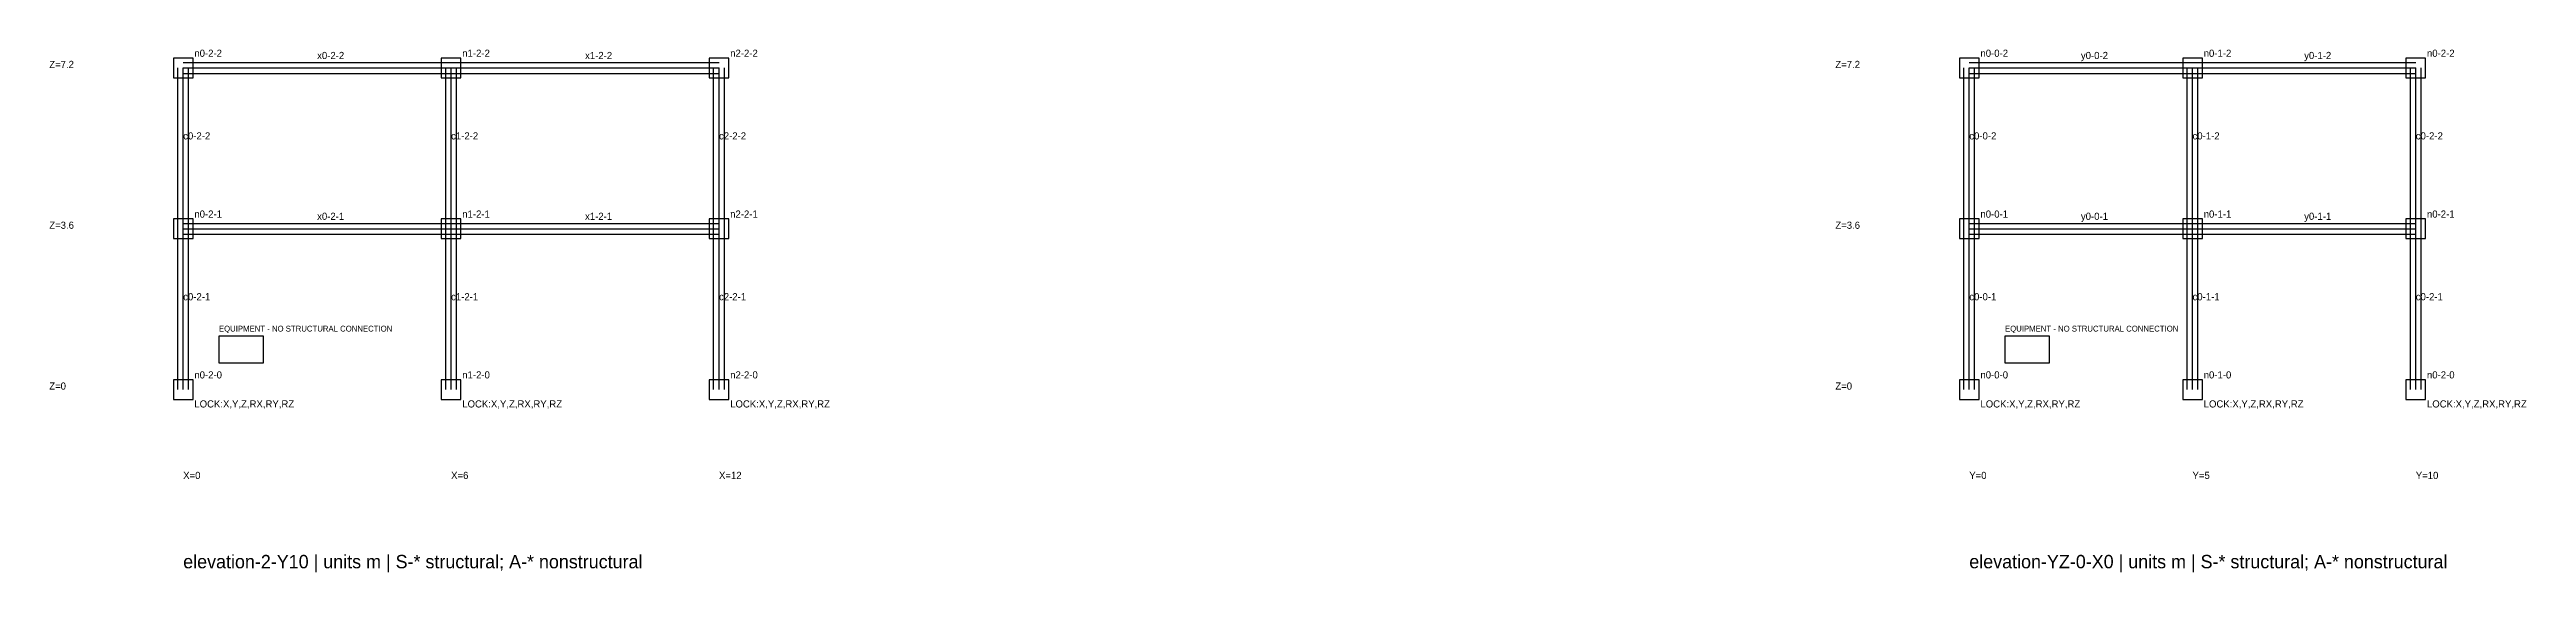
# Model space of a CAD drawing. Extents: x -3 to 332, y -47 to 10.
# Drawn here: x 197 to 252.5, y -4.1 to 7.6 of the extents above; entities that cross this region are included whole.
import ezdxf

# ---------------------------------------------------------------- set-up
doc = ezdxf.new("R2010")
doc.units = 0

msp = doc.modelspace()

# ---------------------------------------------------------------- texts
at = {"layer": 'A-DIM'}
for s, p in [('Z=7.2', (197, 7.2)), ('Z=7.2', (237, 7.2)), ('Z=3.6', (197, 3.6)), ('Z=3.6', (237, 3.6)), ('Z=0', (197, 0)), ('Z=0', (237, 0)), ('X=0', (200, -2)), ('X=6', (206, -2)), ('X=12', (212, -2)), ('Y=0', (240, -2)), ('Y=5', (245, -2)), ('Y=10', (250, -2))]:
    msp.add_text(s, height=0.16, dxfattribs=at).set_placement(p)
at = {"layer": 'A-EQUIPMENT-TAG'}
for p in [(200.8, 1.3), (240.8, 1.3)]:
    msp.add_text('EQUIPMENT - NO STRUCTURAL CONNECTION', height=0.13, dxfattribs=at).set_placement(p)
at = {"layer": 'A-SUPPORT'}
for p in [(200.25, -0.4), (206.25, -0.4), (212.25, -0.4), (240.25, -0.4), (245.25, -0.4), (250.25, -0.4)]:
    msp.add_text('LOCK:X,Y,Z,RX,RY,RZ', height=0.16, dxfattribs=at).set_placement(p)
at = {"layer": 'ANNOTATION'}
for s, p in [('elevation-2-Y10 | units m | S-* structural; A-* nonstructural', (200, -4)), ('elevation-YZ-0-X0 | units m | S-* structural; A-* nonstructural', (240, -4))]:
    msp.add_text(s, height=0.3, dxfattribs=at).set_placement(p)
at = {"layer": 'S-MEMBER-TAG'}
for s, p in [('x0-2-2', (203, 7.4)), ('x1-2-2', (209, 7.4)), ('y0-0-2', (242.5, 7.4)), ('y0-1-2', (247.5, 7.4)), ('c0-2-2', (200, 5.6)), ('c1-2-2', (206, 5.6)), ('c2-2-2', (212, 5.6)), ('c0-0-2', (240, 5.6)), ('c0-1-2', (245, 5.6)), ('c0-2-2', (250, 5.6)), ('x0-2-1', (203, 3.8)), ('x1-2-1', (209, 3.8)), ('y0-0-1', (242.5, 3.8)), ('y0-1-1', (247.5, 3.8)), ('c0-2-1', (200, 2)), ('c1-2-1', (206, 2)), ('c2-2-1', (212, 2)), ('c0-0-1', (240, 2)), ('c0-1-1', (245, 2)), ('c0-2-1', (250, 2))]:
    msp.add_text(s, height=0.16, dxfattribs=at).set_placement(p)
at = {"layer": 'S-NODE-TAG'}
for s, p in [('n0-2-2', (200.25, 7.45)), ('n1-2-2', (206.25, 7.45)), ('n2-2-2', (212.25, 7.45)), ('n0-0-2', (240.25, 7.45)), ('n0-1-2', (245.25, 7.45)), ('n0-2-2', (250.25, 7.45)), ('n0-2-1', (200.25, 3.85)), ('n1-2-1', (206.25, 3.85)), ('n2-2-1', (212.25, 3.85)), ('n0-0-1', (240.25, 3.85)), ('n0-1-1', (245.25, 3.85)), ('n0-2-1', (250.25, 3.85)), ('n0-2-0', (200.25, 0.25)), ('n1-2-0', (206.25, 0.25)), ('n2-2-0', (212.25, 0.25)), ('n0-0-0', (240.25, 0.25)), ('n0-1-0', (245.25, 0.25)), ('n0-2-0', (250.25, 0.25))]:
    msp.add_text(s, height=0.16, dxfattribs=at).set_placement(p)

# ---------------------------------------------------------------- linework, layer by layer
at = {"layer": 'A-COLUMN'}
for p, q in [((200.22, 7.42), (199.78, 7.42)), ((199.78, 7.42), (199.78, 6.98)), ((200.22, 6.98), (200.22, 7.42)), ((206.22, 7.42), (205.78, 7.42)), ((205.78, 7.42), (205.78, 6.98)), ((206.22, 6.98), (206.22, 7.42)), ((212.22, 7.42), (211.78, 7.42)), ((211.78, 7.42), (211.78, 6.98)), ((212.22, 6.98), (212.22, 7.42)), ((240.22, 7.42), (239.78, 7.42)), ((239.78, 7.42), (239.78, 6.98)), ((240.22, 6.98), (240.22, 7.42)), ((245.22, 7.42), (244.78, 7.42)), ((244.78, 7.42), (244.78, 6.98)), ((245.22, 6.98), (245.22, 7.42)), ((250.22, 7.42), (249.78, 7.42)), ((249.78, 7.42), (249.78, 6.98)), ((250.22, 6.98), (250.22, 7.42)), ((199.78, 6.98), (200.22, 6.98)), ((205.78, 6.98), (206.22, 6.98)), ((211.78, 6.98), (212.22, 6.98)), ((239.78, 6.98), (240.22, 6.98)), ((244.78, 6.98), (245.22, 6.98)), ((249.78, 6.98), (250.22, 6.98)), ((200.22, 3.82), (199.78, 3.82)), ((199.78, 3.82), (199.78, 3.38)), ((199.78, 3.38), (200.22, 3.38)), ((200.22, 3.38), (200.22, 3.82)), ((206.22, 3.82), (205.78, 3.82)), ((205.78, 3.82), (205.78, 3.38)), ((205.78, 3.38), (206.22, 3.38)), ((206.22, 3.38), (206.22, 3.82)), ((212.22, 3.82), (211.78, 3.82)), ((211.78, 3.82), (211.78, 3.38)), ((211.78, 3.38), (212.22, 3.38)), ((212.22, 3.38), (212.22, 3.82)), ((240.22, 3.82), (239.78, 3.82)), ((239.78, 3.82), (239.78, 3.38)), ((239.78, 3.38), (240.22, 3.38)), ((240.22, 3.38), (240.22, 3.82)), ((245.22, 3.82), (244.78, 3.82)), ((244.78, 3.82), (244.78, 3.38)), ((244.78, 3.38), (245.22, 3.38)), ((245.22, 3.38), (245.22, 3.82)), ((250.22, 3.82), (249.78, 3.82)), ((249.78, 3.82), (249.78, 3.38)), ((249.78, 3.38), (250.22, 3.38)), ((250.22, 3.38), (250.22, 3.82)), ((200.22, 0.22), (199.78, 0.22)), ((199.78, 0.22), (199.78, -0.22)), ((200.22, -0.22), (200.22, 0.22)), ((206.22, 0.22), (205.78, 0.22)), ((205.78, 0.22), (205.78, -0.22)), ((206.22, -0.22), (206.22, 0.22)), ((212.22, 0.22), (211.78, 0.22)), ((211.78, 0.22), (211.78, -0.22)), ((212.22, -0.22), (212.22, 0.22)), ((240.22, 0.22), (239.78, 0.22)), ((239.78, 0.22), (239.78, -0.22)), ((240.22, -0.22), (240.22, 0.22)), ((245.22, 0.22), (244.78, 0.22)), ((244.78, 0.22), (244.78, -0.22)), ((245.22, -0.22), (245.22, 0.22)), ((250.22, 0.22), (249.78, 0.22)), ((249.78, 0.22), (249.78, -0.22)), ((250.22, -0.22), (250.22, 0.22)), ((199.78, -0.22), (200.22, -0.22)), ((205.78, -0.22), (206.22, -0.22)), ((211.78, -0.22), (212.22, -0.22)), ((239.78, -0.22), (240.22, -0.22)), ((244.78, -0.22), (245.22, -0.22)), ((249.78, -0.22), (250.22, -0.22))]:
    msp.add_line(p, q, dxfattribs=at)
at = {"layer": 'A-EQUIPMENT'}
for p, q in [((201.8, 1.2), (200.8, 1.2)), ((200.8, 1.2), (200.8, 0.6)), ((201.8, 0.6), (201.8, 1.2)), ((241.8, 1.2), (240.8, 1.2)), ((240.8, 1.2), (240.8, 0.6)), ((241.8, 0.6), (241.8, 1.2)), ((200.8, 0.6), (201.8, 0.6)), ((240.8, 0.6), (241.8, 0.6))]:
    msp.add_line(p, q, dxfattribs=at)
at = {"layer": 'A-WALL'}
for p, q in [((200, 7.32), (206, 7.32)), ((206, 7.32), (212, 7.32)), ((240, 7.32), (245, 7.32)), ((245, 7.32), (250, 7.32)), ((199.88, 3.6), (199.88, 7.2)), ((200, 7.08), (206, 7.08)), ((200.12, 3.6), (200.12, 7.2)), ((205.88, 3.6), (205.88, 7.2)), ((206, 7.08), (212, 7.08)), ((206.12, 3.6), (206.12, 7.2)), ((211.88, 3.6), (211.88, 7.2)), ((212.12, 3.6), (212.12, 7.2)), ((239.88, 3.6), (239.88, 7.2)), ((240, 7.08), (245, 7.08)), ((240.12, 3.6), (240.12, 7.2)), ((244.88, 3.6), (244.88, 7.2)), ((245, 7.08), (250, 7.08)), ((245.12, 3.6), (245.12, 7.2)), ((249.88, 3.6), (249.88, 7.2)), ((250.12, 3.6), (250.12, 7.2)), ((199.88, 0), (199.88, 3.6)), ((200, 3.72), (206, 3.72)), ((200, 3.48), (206, 3.48)), ((200.12, 0), (200.12, 3.6)), ((205.88, 0), (205.88, 3.6)), ((206, 3.72), (212, 3.72)), ((206, 3.48), (212, 3.48)), ((206.12, 0), (206.12, 3.6)), ((211.88, 0), (211.88, 3.6)), ((212.12, 0), (212.12, 3.6)), ((239.88, 0), (239.88, 3.6)), ((240, 3.72), (245, 3.72)), ((240, 3.48), (245, 3.48)), ((240.12, 0), (240.12, 3.6)), ((244.88, 0), (244.88, 3.6)), ((245, 3.72), (250, 3.72)), ((245, 3.48), (250, 3.48)), ((245.12, 0), (245.12, 3.6)), ((249.88, 0), (249.88, 3.6)), ((250.12, 0), (250.12, 3.6))]:
    msp.add_line(p, q, dxfattribs=at)
at = {"layer": 'S-BEAM'}
for p, q in [((200, 7.2), (206, 7.2)), ((206, 7.2), (212, 7.2)), ((240, 7.2), (245, 7.2)), ((245, 7.2), (250, 7.2)), ((200, 3.6), (206, 3.6)), ((206, 3.6), (212, 3.6)), ((240, 3.6), (245, 3.6)), ((245, 3.6), (250, 3.6))]:
    msp.add_line(p, q, dxfattribs=at)
at = {"layer": 'S-COLUMN'}
for p, q in [((200, 3.6), (200, 7.2)), ((206, 3.6), (206, 7.2)), ((212, 3.6), (212, 7.2)), ((240, 3.6), (240, 7.2)), ((245, 3.6), (245, 7.2)), ((250, 3.6), (250, 7.2)), ((200, 0), (200, 3.6)), ((206, 0), (206, 3.6)), ((212, 0), (212, 3.6)), ((240, 0), (240, 3.6)), ((245, 0), (245, 3.6)), ((250, 0), (250, 3.6))]:
    msp.add_line(p, q, dxfattribs=at)

msp.set_redraw_order([(e.dxf.handle, doc.entitydb.next_handle()) for e in msp.query("TEXT MTEXT ATTDEF DIMENSION ARC_DIMENSION")])  # texts and dimensions are drawn at this point

doc.saveas('drawing.dxf')
